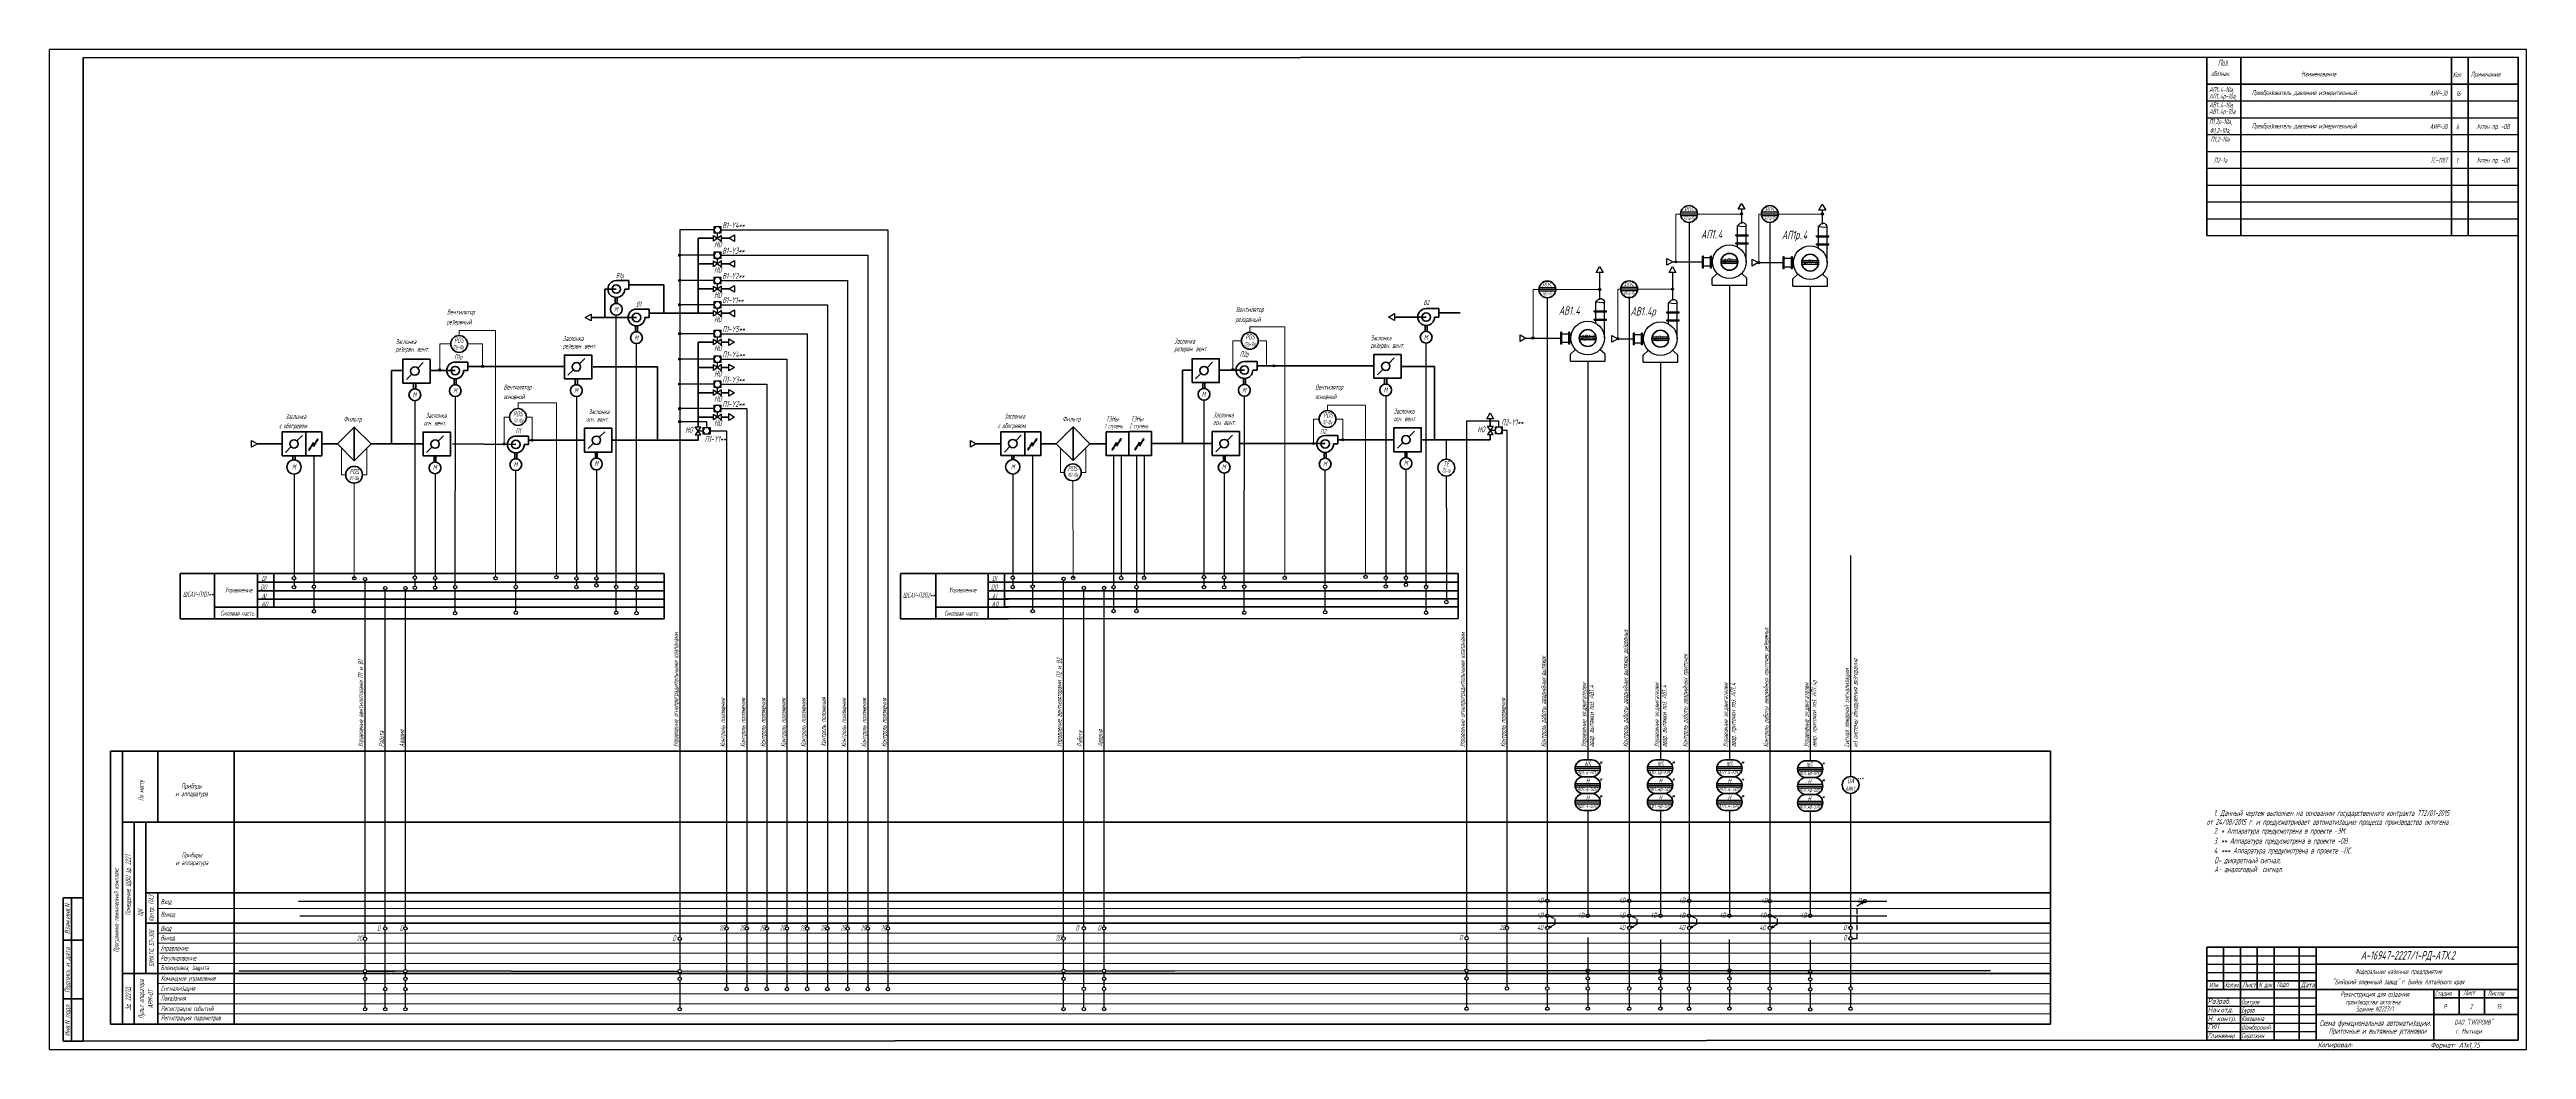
# Model space of a CAD drawing. Header units: millimetres. Extents: x -338 to 6826, y -8218 to 3153.
# Drawn here: x 2037 to 3509, y 1072 to 1666 of the extents above; entities that cross this region are included whole.
import ezdxf
from ezdxf.enums import TextEntityAlignment as Align

# ---------------------------------------------------------------- set-up
doc = ezdxf.new("R2010")
doc.units = ezdxf.units.MM
doc.linetypes.add('gost5', pattern=[7, 5, -2, 0])
doc.linetypes.add('невидимая2', pattern=[4.7625, 3.175, -1.5875])
doc.layers.get('Defpoints').update_dxf_attribs({"color": 251})
for name, color, linetype in [('osnovnoy shtamp', 7, 'Continuous'), ('Слой М50', 3, 'Continuous'), ('ТЕКСТ', 2, 'Continuous')]:
    doc.layers.add(name, color=color, linetype=linetype)
for name, color, linetype, lineweight in [('Аппараты', 137, 'Continuous', 40), ('Арматура', 1, 'Continuous', 25), ('Выноска', 137, 'Continuous', 20), ('Датчики', 31, 'Continuous', 50), ('Невидимая', 7, 'gost5', 25), ('Обводка', 6, 'Continuous', 25), ('Рамка тонкая', 5, 'Continuous', 25), ('Связи', 95, 'Continuous', 25), ('Текст_КИП', 2, 'Continuous', 25), ('Толст.рамка', 7, 'Continuous', 60), ('Трубопроводы', 7, 'Continuous', 60), ('Щиты_пульты', 5, 'Continuous', 40)]:
    doc.layers.add(name, color=color, linetype=linetype, lineweight=lineweight)
doc.styles.add('Simplex', font='simplex.shx', dxfattribs={"width": 0.7, "oblique": 15})

# ---------------------------------------------------------------- blocks, each defined once
blk = doc.blocks.new('A$C428F2FC1')
at = {"layer": 'Defpoints', "ltscale": 0.2}
for p, q in [((-5, -4), (5, -4)), ((-5, -5), (5, -5)), ((-5, -6), (5, -6))]:
    blk.add_line(p, q, dxfattribs=at)
at = {"layer": 'Датчики', "color": 4}
blk.add_circle((0, -5), 5, dxfattribs=at)
blk = doc.blocks.new('газ')
blk.add_lwpolyline([(-2, -3.5), (2, -3.5), (0, 0)], close=True)
blk = doc.blocks.new('A$C47DB4C6F')
at = {"layer": 'Defpoints', "ltscale": 0.2}
for p, q in [((-7.5, -4), (7.4, -4)), ((-7.5, -5), (7.5, -5)), ((-7.5, -6), (7.4, -6))]:
    blk.add_line(p, q, dxfattribs=at)
at = {"layer": 'Датчики', "color": 4}
for p, q in [((-2.5, 0), (2.5, 0)), ((-2.5, -10), (2.5, -10))]:
    blk.add_line(p, q, dxfattribs=at)
for centre, start, end in [((-2.5, -5), 90, 270), ((2.5, -5), 270, 90)]:
    blk.add_arc(centre, 5, start, end, dxfattribs=at)
blk = doc.blocks.new('A$C5B824081')
at = {"layer": 'Арматура'}
for p, q in [((4.8, -1.7), (0, 1.7)), ((0, -1.7), (4.8, 1.7)), ((0, 1.7), (0, -1.7)), ((2.4, 0), (2.4, -3)), ((4.8, 1.7), (4.8, -1.7))]:
    blk.add_line(p, q, dxfattribs=at)
blk.add_circle((2.4, -5), 2, dxfattribs=at)

msp = doc.modelspace()

# ---------------------------------------------------------------- hatches: boundary and pattern name
h = msp.add_hatch(color=256)
edge = h.paths.add_edge_path()
edge.add_arc((3042.3, 1568.6), 0.635, 0, 360)
h = msp.add_hatch(color=256)
edge = h.paths.add_edge_path()
edge.add_arc((3090.3, 1568.6), 0.635, 0, 360)
h = msp.add_hatch(color=256)
edge = h.paths.add_edge_path()
edge.add_arc((2411.4, 1544.1), 0.635, 0, 360)
h = msp.add_hatch(color=256)
edge = h.paths.add_edge_path()
edge.add_arc((3003.3, 1540.2), 0.635, 0, 360)
h = msp.add_hatch(color=256)
edge = h.paths.add_edge_path()
edge.add_arc((3052.5, 1539.7), 0.635, 0, 360)
h = msp.add_hatch(color=256)
edge = h.paths.add_edge_path()
edge.add_arc((2411.4, 1529.1), 0.635, 0, 360)
h = msp.add_hatch(color=256)
edge = h.paths.add_edge_path()
edge.add_arc((2958, 1523.8), 0.635, 0, 360)
h = msp.add_hatch(color=256)
edge = h.paths.add_edge_path()
edge.add_arc((3001.3, 1523.9), 0.635, 0, 360)
h = msp.add_hatch(color=256)
edge = h.paths.add_edge_path()
edge.add_arc((2411.4, 1514.7), 0.635, 0, 360)
h = msp.add_hatch(color=256)
edge = h.paths.add_edge_path()
edge.add_arc((2411.4, 1497.5), 0.635, 0, 360)
h = msp.add_hatch(color=256)
edge = h.paths.add_edge_path()
edge.add_arc((2918.4, 1494.9), 0.635, 0, 360)
h = msp.add_hatch(color=256)
edge = h.paths.add_edge_path()
edge.add_arc((2968.8, 1494.5), 0.635, 0, 360)
h = msp.add_hatch(color=256)
edge = h.paths.add_edge_path()
edge.add_arc((2268.8, 1475.9), 0.635, 0, 360)
h = msp.add_hatch(color=256)
edge = h.paths.add_edge_path()
edge.add_arc((2294.3, 1478.1), 0.635, 0, 360)
h = msp.add_hatch(color=256)
edge = h.paths.add_edge_path()
edge.add_arc((2411.4, 1482.4), 0.635, 0, 360)
h = msp.add_hatch(color=256)
edge = h.paths.add_edge_path()
edge.add_arc((2740.1, 1476.2), 0.635, 0, 360)
h = msp.add_hatch(color=256)
edge = h.paths.add_edge_path()
edge.add_arc((2764.4, 1478.4), 0.635, 0, 360)
h = msp.add_hatch(color=256)
edge = h.paths.add_edge_path()
edge.add_arc((2411.4, 1467.5), 0.635, 0, 360)
h = msp.add_hatch(color=256)
edge = h.paths.add_edge_path()
edge.add_arc((2411.4, 1453), 0.635, 0, 360)
h = msp.add_hatch(color=256)
edge = h.paths.add_edge_path()
edge.add_arc((2411.4, 1445.2), 0.635, 0, 360)
h = msp.add_hatch(color=256)
edge = h.paths.add_edge_path()
edge.add_arc((2307.1, 1432), 0.635, 0, 360)
h = msp.add_hatch(color=256)
edge = h.paths.add_edge_path()
edge.add_arc((2323.7, 1434.2), 0.635, 0, 360)
h = msp.add_hatch(color=256)
edge = h.paths.add_edge_path()
edge.add_arc((2788, 1432.3), 0.635, 0, 360)
h = msp.add_hatch(color=256)
edge = h.paths.add_edge_path()
edge.add_arc((2805.3, 1434.5), 0.635, 0, 360)

# ---------------------------------------------------------------- linework, layer by layer
for p, q in [((3040, 1556.2), (3040, 1561.5)), ((3045.1, 1556.2), (3045.1, 1561.4)), ((3088, 1555.7), (3088, 1561)), ((3093.1, 1555.7), (3093.1, 1560.9)), ((3038.9, 1556.2), (3046.2, 1556.2)), ((3038.9, 1555.6), (3038.9, 1556.2)), ((3038.9, 1555.6), (3046.2, 1555.6)), ((3038.9, 1551.4), (3046.2, 1551.4)), ((3038.9, 1550.8), (3038.9, 1551.4)), ((3038.9, 1550.8), (3046.2, 1550.8)), ((3040, 1551.4), (3040, 1555.6)), ((3040, 1548.9), (3040, 1550.8)), ((3045.1, 1551.4), (3045.1, 1555.6)), ((3045.1, 1540.2), (3045.1, 1550.8)), ((3046.2, 1555.6), (3046.2, 1556.2)), ((3046.2, 1550.8), (3046.2, 1551.4)), ((3086.9, 1555.7), (3094.2, 1555.7)), ((3086.9, 1555.1), (3086.9, 1555.7)), ((3086.9, 1555.1), (3094.2, 1555.1)), ((3086.9, 1550.9), (3094.2, 1550.9)), ((3086.9, 1550.3), (3086.9, 1550.9)), ((3086.9, 1550.3), (3094.2, 1550.3)), ((3088, 1550.9), (3088, 1555.1)), ((3088, 1548.4), (3088, 1550.3)), ((3093.1, 1550.9), (3093.1, 1555.1)), ((3093.1, 1539.7), (3093.1, 1550.3)), ((3094.2, 1555.1), (3094.2, 1555.7)), ((3094.2, 1550.3), (3094.2, 1550.9)), ((3019.1, 1536.5), (3019.1, 1543.6)), ((3019.7, 1543.6), (3019.1, 1543.6)), ((3019.7, 1536.5), (3019.1, 1536.5)), ((3019.7, 1536.5), (3019.7, 1543.6)), ((3023.9, 1542.6), (3019.7, 1542.6)), ((3023.9, 1537.6), (3019.7, 1537.6)), ((3023.9, 1536.5), (3023.9, 1543.6)), ((3024.5, 1543.6), (3023.9, 1543.6)), ((3024.5, 1536.5), (3023.9, 1536.5)), ((3024.5, 1536.5), (3024.5, 1543.6)), ((3025.4, 1542.6), (3024.5, 1542.6)), ((3025.4, 1537.6), (3024.5, 1537.6)), ((3024.8, 1530.5), (3027.8, 1533.3)), ((3045.4, 1530.5), (3042.4, 1533.3)), ((3067.1, 1536), (3067.1, 1543.1)), ((3067.7, 1543.1), (3067.1, 1543.1)), ((3067.7, 1536), (3067.1, 1536)), ((3067.7, 1536), (3067.7, 1543.1)), ((3071.9, 1542.1), (3067.7, 1542.1)), ((3071.9, 1537.1), (3067.7, 1537.1)), ((3071.9, 1536), (3071.9, 1543.1)), ((3072.5, 1543.1), (3071.9, 1543.1)), ((3072.5, 1536), (3071.9, 1536)), ((3072.5, 1536), (3072.5, 1543.1)), ((3073.4, 1542.1), (3072.5, 1542.1)), ((3073.4, 1537.1), (3072.5, 1537.1)), ((3072.8, 1530), (3075.8, 1532.8)), ((3093.4, 1530), (3090.4, 1532.8)), ((2955.8, 1511), (2955.8, 1516.3)), ((2960.9, 1511), (2960.9, 1516.2)), ((3024.8, 1526.3), (3024.8, 1530.5)), ((3024.8, 1526.3), (3045.4, 1526.3)), ((3045.4, 1526.3), (3045.4, 1530.5)), ((3072.8, 1525.8), (3072.8, 1530)), ((3072.8, 1525.8), (3093.4, 1525.8)), ((3093.4, 1525.8), (3093.4, 1530)), ((2954.7, 1511), (2962, 1511)), ((2954.7, 1510.4), (2954.7, 1511)), ((2954.7, 1510.4), (2962, 1510.4)), ((2954.7, 1506.2), (2962, 1506.2)), ((2954.7, 1505.6), (2954.7, 1506.2)), ((2954.7, 1505.6), (2962, 1505.6)), ((2955.8, 1506.2), (2955.8, 1510.4)), ((2955.8, 1503.7), (2955.8, 1505.6)), ((2960.9, 1506.2), (2960.9, 1510.4)), ((2960.9, 1494.9), (2960.9, 1505.6)), ((2962, 1510.4), (2962, 1511)), ((2962, 1505.6), (2962, 1506.2)), ((2997.9, 1510.5), (3005.2, 1510.5)), ((2997.9, 1509.9), (2997.9, 1510.5)), ((2997.9, 1509.9), (3005.2, 1509.9)), ((2997.9, 1505.7), (3005.2, 1505.7)), ((2997.9, 1505.1), (2997.9, 1505.7)), ((2997.9, 1505.1), (3005.2, 1505.1)), ((2999, 1510.5), (2999, 1515.8)), ((2999, 1505.7), (2999, 1509.9)), ((2999, 1503.2), (2999, 1505.1)), ((3004.1, 1510.5), (3004.1, 1515.7)), ((3004.1, 1505.7), (3004.1, 1509.9)), ((3004.1, 1494.5), (3004.1, 1505.1)), ((3005.2, 1509.9), (3005.2, 1510.5)), ((3005.2, 1505.1), (3005.2, 1505.7)), ((2934.9, 1491.3), (2934.9, 1498.4)), ((2935.5, 1498.4), (2934.9, 1498.4)), ((2935.5, 1491.3), (2934.9, 1491.3)), ((2935.5, 1491.3), (2935.5, 1498.4)), ((2939.7, 1497.3), (2935.5, 1497.3)), ((2939.7, 1492.3), (2935.5, 1492.3)), ((2939.7, 1491.3), (2939.7, 1498.4)), ((2940.3, 1498.4), (2939.7, 1498.4)), ((2940.3, 1491.3), (2939.7, 1491.3)), ((2940.3, 1491.3), (2940.3, 1498.4)), ((2941.2, 1497.3), (2940.3, 1497.3)), ((2941.2, 1492.3), (2940.3, 1492.3)), ((2940.6, 1485.3), (2943.6, 1488.1)), ((2961.2, 1485.3), (2958.2, 1488.1)), ((2978.1, 1490.8), (2978.1, 1497.9)), ((2978.7, 1497.9), (2978.1, 1497.9)), ((2978.7, 1490.8), (2978.1, 1490.8)), ((2978.7, 1490.8), (2978.7, 1497.9)), ((2982.9, 1496.8), (2978.7, 1496.8)), ((2982.9, 1491.8), (2978.7, 1491.8)), ((2982.9, 1490.8), (2982.9, 1497.9)), ((2983.5, 1497.9), (2982.9, 1497.9)), ((2983.5, 1490.8), (2982.9, 1490.8)), ((2983.5, 1490.8), (2983.5, 1497.9)), ((2984.4, 1496.8), (2983.5, 1496.8)), ((2984.4, 1491.8), (2983.5, 1491.8)), ((2983.8, 1484.8), (2986.8, 1487.6)), ((3004.4, 1484.8), (3001.4, 1487.6)), ((2940.6, 1481.1), (2940.6, 1485.3)), ((2940.6, 1481.1), (2961.2, 1481.1)), ((2961.2, 1481.1), (2961.2, 1485.3)), ((2983.8, 1480.6), (2983.8, 1484.8)), ((2983.8, 1480.6), (3004.4, 1480.6)), ((3004.4, 1480.6), (3004.4, 1484.8)), ((2427.4, 1441.8), (2427.4, 1445.2)), ((2223.4, 1118.8), (2149.5, 1118.8)), ((2225.4, 1118.8), (2242, 1118.8)), ((2247.4, 1118.8), (2225.4, 1118.8)), ((2311.3, 1118.8), (2249.4, 1118.8)), ((2311.3, 1118.8), (2410.4, 1118.8)), ((2412.4, 1118.9), (2638.5, 1119)), ((2640.5, 1119), (2662.5, 1119)), ((2664.5, 1119), (2705.6, 1119)), ((2673.9, 1119), (2877.9, 1119.1)), ((2879.9, 1119.1), (2949.9, 1119.1)), ((2936.3, 1119.1), (2946.2, 1119.1)), ((2949.3, 1119.1), (2976, 1119.1)), ((2951.9, 1119.1), (3038.2, 1119.1)), ((2966, 1119.1), (2976, 1119.1)), ((2976, 1119.1), (2978.8, 1119.1)), ((2976, 1119.1), (3024.2, 1119.1)), ((3026.9, 1119.1), (3156.6, 1119.1)), ((3154.6, 1119.1), (3172.6, 1119.1)), ((3172.6, 1119.1), (3190.3, 1119.1))]:
    msp.add_line(p, q)
at = {"color": 4}
for p, q in [((3042.3, 1571.4), (3042.3, 1563)), ((3090.3, 1570.9), (3090.3, 1562.5)), ((2958, 1534), (2958, 1517.7)), ((3001.3, 1534), (3001.3, 1517.2)), ((3001.5, 1540.2), (3019.1, 1540.2)), ((3052.2, 1539.7), (3067.1, 1539.7)), ((2914.2, 1494.9), (2934.9, 1494.9)), ((2968.8, 1494.5), (2978.1, 1494.5))]:
    msp.add_line(p, q, dxfattribs=at)
at = {"color": 7, "lineweight": 40}
for p, q in [((2045, 1162.3), (2045, 1077.3)), ((2057, 1162.3), (2045, 1162.3)), ((2050, 1162.3), (2050, 1077.3)), ((2045, 1137.3), (2057, 1137.3)), ((2045, 1102.3), (2057, 1102.3)), ((2045, 1077.3), (2057, 1077.3))]:
    msp.add_line(p, q, dxfattribs=at)
at = {"linetype": 'невидимая2'}
for p, q in [((2927.9, 1151.7), (2931.5, 1149.8)), ((2931.5, 1146.8), (2931.5, 1149.8)), ((2976.6, 1151.7), (2980.2, 1149.8)), ((2980.2, 1146.8), (2980.2, 1149.8)), ((3012.1, 1151.7), (3015.7, 1149.8)), ((3015.7, 1146.8), (3015.7, 1149.8)), ((3060.1, 1151.7), (3063.7, 1149.8)), ((3063.7, 1146.8), (3063.7, 1149.8)), ((3111.1, 1157.6), (3114.7, 1159.9)), ((3111.1, 1138.3), (3111.1, 1157.6)), ((2931.5, 1146.8), (2927.9, 1144.5)), ((2980.2, 1146.8), (2976.6, 1144.5)), ((3015.7, 1146.8), (3012.1, 1144.5)), ((3063.7, 1146.8), (3060.1, 1144.5)), ((3108.1, 1138.3), (3111.1, 1138.3))]:
    msp.add_line(p, q, dxfattribs=at)
at = {"lineweight": 60}
for p in [(3503.7, 1132.8), (3503.7, 1132.7)]:
    msp.add_line(p, (3503.7, 1077.8), dxfattribs=at)
for points in [[(2431.8, 1561.2), (2435.8, 1561.2), (2435.8, 1557.2), (2431.8, 1557.2)], [(2431.8, 1546.1), (2435.8, 1546.1), (2435.8, 1542.1), (2431.8, 1542.1)], [(2431.8, 1531.1), (2435.8, 1531.1), (2435.8, 1527.1), (2431.8, 1527.1)], [(2431.8, 1516.7), (2435.8, 1516.7), (2435.8, 1512.7), (2431.8, 1512.7)], [(2431.8, 1499.5), (2435.8, 1499.5), (2435.8, 1495.5), (2431.8, 1495.5)], [(2431.8, 1484.4), (2435.8, 1484.4), (2435.8, 1480.4), (2431.8, 1480.4)], [(2431.8, 1469.5), (2435.8, 1469.5), (2435.8, 1465.5), (2431.8, 1465.5)], [(2431.8, 1455), (2435.8, 1455), (2435.8, 1451), (2431.8, 1451)], [(2429.4, 1437.8), (2425.4, 1437.8), (2425.4, 1441.8), (2429.4, 1441.8)], [(2900.1, 1438.1), (2896.1, 1438.1), (2896.1, 1442.1), (2900.1, 1442.1)]]:
    msp.add_lwpolyline(points, close=True)
for centre, radius in [((3042.3, 1568.6), 0.635), ((3090.3, 1568.6), 0.635), ((3035.1, 1540.2), 10), ((3083.1, 1539.7), 10), ((2411.4, 1544.1), 0.635), ((3003.3, 1540.2), 0.635), ((3052.5, 1539.7), 0.635), ((2411.4, 1529.1), 0.635), ((2958, 1523.8), 0.635), ((3001.3, 1523.9), 0.635), ((2411.4, 1514.7), 0.635), ((2950.9, 1494.9), 10), ((2994.1, 1494.5), 10), ((2280.3, 1491.4), 5), ((2411.4, 1497.5), 0.635), ((2750.1, 1493.3), 5), ((2918.4, 1494.9), 0.635), ((2968.8, 1494.5), 0.635), ((2268.8, 1475.9), 0.635), ((2294.3, 1478.1), 0.635), ((2411.4, 1482.4), 0.635), ((2740.1, 1476.2), 0.635), ((2764.4, 1478.4), 0.635), ((2411.4, 1467.5), 0.635), ((2411.4, 1453), 0.635), ((2411.4, 1445.2), 0.635), ((2307.1, 1432), 0.635), ((2323.7, 1434.2), 0.635), ((2788, 1432.3), 0.635), ((2805.3, 1434.5), 0.635), ((2818.9, 1353), 1), ((2182.2, 1352.3), 1), ((2182.2, 1346.9), 1), ((2194, 1347.2), 1), ((2218, 1352.2), 1), ((2224.4, 1351.7), 1), ((2236.4, 1346.4), 1), ((2248.4, 1346.4), 1), ((2254, 1352.6), 1), ((2254, 1346.6), 1), ((2266, 1352.3), 1), ((2266, 1346.6), 1), ((2278, 1347), 1), ((2302, 1352.2), 1), ((2314, 1347), 1), ((2338.1, 1352.8), 1), ((2350, 1352.1), 1), ((2350, 1347), 1), ((2361.9, 1352.1), 1), ((2361.9, 1348), 1), ((2373.7, 1347.1), 1), ((2385.7, 1346.8), 1), ((2609.3, 1352.5), 1), ((2609.3, 1347), 1), ((2621.1, 1347.3), 1), ((2639.5, 1351.9), 1), ((2645.1, 1352.4), 1), ((2651.5, 1346.5), 1), ((2663.5, 1346.5), 1), ((2669.2, 1347), 1), ((2673.7, 1352.3), 1), ((2682.8, 1347), 1), ((2687.3, 1352.4), 1), ((2722.9, 1352.9), 1), ((2722.9, 1346.9), 1), ((2734.9, 1352.7), 1), ((2734.9, 1346.9), 1), ((2746.8, 1347.3), 1), ((2770.9, 1352.4), 1), ((2794.9, 1347.2), 1), ((2830.9, 1352.4), 1), ((2830.9, 1347.3), 1), ((2842.9, 1352.4), 1), ((2842.9, 1348.3), 1), ((2854.9, 1347.1), 1), ((2194, 1332.5), 1), ((2277.9, 1331.4), 1), ((2314, 1331.7), 1), ((2373.7, 1331.7), 1), ((2385.7, 1331.4), 1), ((2621.1, 1332.7), 1), ((2669.2, 1332.7), 1), ((2682.8, 1332.7), 1), ((2746.8, 1331.7), 1), ((2794.9, 1332), 1), ((2854.9, 1331.7), 1), ((2866.9, 1338), 1), ((2926.9, 1160.5), 1), ((2926.9, 1151.7), 1), ((2950.9, 1151.7), 1), ((2975.6, 1160.5), 1), ((2975.6, 1151.7), 1), ((2994.1, 1151.7), 1), ((3011.1, 1160.5), 1), ((3011.1, 1151.7), 1), ((3035.1, 1151.7), 1), ((3059.1, 1160.4), 1), ((3059.1, 1151.7), 1), ((3083.1, 1151.7), 1), ((3115.6, 1160.4), 1), ((2224.4, 1138), 1), ((2236.4, 1144.2), 1), ((2248.4, 1144.2), 1), ((2411.4, 1138.1), 1), ((2439.2, 1144.2), 1), ((2451.2, 1144.2), 1), ((2463.1, 1144.2), 1), ((2475.1, 1144.2), 1), ((2487.1, 1144.2), 1), ((2499.1, 1144.2), 1), ((2511.1, 1144.2), 1), ((2523.1, 1144.2), 1), ((2535.1, 1144.2), 1), ((2639.5, 1138.2), 1), ((2651.5, 1144.3), 1), ((2663.5, 1144.3), 1), ((2878.9, 1138.4), 1), ((2902.9, 1144.5), 1), ((2926.9, 1144.5), 1), ((2975.6, 1144.5), 1), ((3011.1, 1144.5), 1), ((3059.1, 1144.5), 1), ((3107.1, 1144.5), 1), ((3107.1, 1138.3), 1), ((2224.4, 1118.8), 1), ((2248.4, 1118.8), 1), ((2411.4, 1118.8), 1), ((2639.5, 1119), 1), ((2663.5, 1119), 1), ((2878.9, 1119.1), 1), ((2224.4, 1114.2), 1), ((2236.4, 1108.2), 1), ((2248.4, 1114.2), 1), ((2248.4, 1108.2), 1), ((2411.4, 1114.2), 1), ((2439.2, 1108.2), 1), ((2451.2, 1108.2), 1), ((2463.1, 1108.2), 1), ((2475.1, 1108.2), 1), ((2487.1, 1108.2), 1), ((2499.1, 1108.2), 1), ((2511.1, 1108.2), 1), ((2523.1, 1108.2), 1), ((2535.1, 1108.2), 1), ((2639.5, 1114.3), 1), ((2651.5, 1108.3), 1), ((2663.5, 1114.3), 1), ((2663.5, 1108.3), 1), ((2878.9, 1114.5), 1), ((2902.9, 1108.5), 1), ((2926.9, 1108.5), 1), ((2975.6, 1108.5), 1), ((3011.1, 1108.5), 1), ((3059.1, 1108.5), 1), ((3107.1, 1108.5), 1), ((2224.4, 1096.2), 1), ((2236.4, 1096.2), 1), ((2248.4, 1096.2), 1), ((2411.4, 1096.2), 1), ((2639.5, 1096.3), 1), ((2651.5, 1096.3), 1), ((2663.5, 1096.3), 1), ((2878.9, 1096.5), 1), ((2926.9, 1096.5), 1), ((2975.6, 1096.5), 1), ((3011.1, 1096.5), 1), ((3059.1, 1096.5), 1), ((3107.1, 1096.5), 1)]:
    msp.add_circle(centre, radius)
for points in [[(3040, 1561.5), (3045.1, 1561.7), (3043.2, 1563.6), (3040, 1561.5)], [(3088, 1561), (3093.1, 1561.3), (3091.2, 1563.2), (3088, 1561)], [(2955.8, 1516.3), (2960.9, 1516.5), (2959, 1518.4), (2955.8, 1516.3)], [(2999, 1515.8), (3004.1, 1516), (3002.2, 1517.9), (2999, 1515.8)]]:
    msp.add_spline(points, degree=3)
at = {"layer": 'Defpoints', "ltscale": 0.2}
for p, q in [((2931.9, 1524.8), (2921.9, 1524.8)), ((2931.9, 1523.8), (2921.9, 1523.8)), ((2931.9, 1522.8), (2921.9, 1522.8)), ((2980.5, 1524.9), (2970.5, 1524.9)), ((2980.5, 1523.9), (2970.5, 1523.9)), ((2980.5, 1522.9), (2970.5, 1522.9))]:
    msp.add_line(p, q, dxfattribs=at)
at = {"layer": 'Defpoints', "color": 251}
for p, q in [((2184.8, 1160.4), (3128.6, 1160.4)), ((2185.6, 1151.7), (3128.6, 1151.7))]:
    msp.add_line(p, q, dxfattribs=at)
at = {"layer": 'Defpoints'}
for p, q in [((2950.9, 1138.8), (2950.9, 1120.1)), ((2994.1, 1137.6), (2994.1, 1120.1)), ((3035, 1137.7), (3035, 1120.1)), ((3083.1, 1137.2), (3083.1, 1119.7)), ((3028.4, 1119.1), (3034.1, 1119.1)), ((2950.9, 1118.1), (2950.9, 1115.5)), ((2950.9, 1113.5), (2950.9, 1109.5)), ((2950.9, 1107.5), (2950.9, 1097.6)), ((2994.1, 1118.1), (2994.1, 1115.5)), ((2994.1, 1113.5), (2994.1, 1109.5)), ((2994.1, 1107.5), (2994.1, 1097.6)), ((3035.1, 1118.1), (3035.1, 1115.5)), ((3035.1, 1113.5), (3035.1, 1109.5)), ((3035.1, 1107.5), (3035.1, 1097.6)), ((3083.1, 1117.7), (3083.1, 1115)), ((3083.1, 1113), (3083.1, 1109)), ((3083.1, 1107), (3083.1, 1097.1))]:
    msp.add_line(p, q, dxfattribs=at)
for centre in [(2950.9, 1119.1), (2994.1, 1119.1), (3035.1, 1119.1), (3083.1, 1118.7), (2950.9, 1114.5), (2950.9, 1108.5), (2994.1, 1114.5), (2994.1, 1108.5), (3035.1, 1114.5), (3035.1, 1108.5), (3083.1, 1114), (3083.1, 1108), (2950.9, 1096.6), (2994.1, 1096.6), (3035.1, 1096.6), (3083.1, 1096.1)]:
    msp.add_circle(centre, 1, dxfattribs=at)
at = {"layer": 'Аппараты'}
for p, q in [((2373.1, 1515.5), (2373.1, 1519.1)), ((2381.2, 1529), (2373.7, 1529)), ((2374.3, 1515.5), (2374.3, 1519.1)), ((2381.2, 1524), (2378.7, 1524)), ((2381.2, 1529), (2381.2, 1524)), ((2385.1, 1498.5), (2385.1, 1502.2)), ((2393.2, 1512.1), (2385.7, 1512.1)), ((2386.3, 1498.6), (2386.3, 1502.2)), ((2393.2, 1507.1), (2390.7, 1507.1)), ((2393.2, 1512.1), (2393.2, 1507.1)), ((2854.3, 1498.8), (2854.3, 1502.5)), ((2862.4, 1512.4), (2854.9, 1512.4)), ((2855.5, 1498.8), (2855.5, 1502.5)), ((2862.4, 1507.4), (2859.9, 1507.4)), ((2862.4, 1512.4), (2862.4, 1507.4)), ((2249, 1470.3), (2252.2, 1473.5)), ((2255.8, 1477), (2259, 1480.3)), ((2285.5, 1480.6), (2278, 1480.6)), ((2285.5, 1475.6), (2283, 1475.6)), ((2285.5, 1480.6), (2285.5, 1475.6)), ((2345, 1472.8), (2348.2, 1476)), ((2351.8, 1479.5), (2355, 1482.8)), ((2717.9, 1470.6), (2721.1, 1473.8)), ((2724.7, 1477.3), (2727.9, 1480.6)), ((2754.4, 1480.9), (2746.9, 1480.9)), ((2754.4, 1475.9), (2751.9, 1475.9)), ((2754.4, 1480.9), (2754.4, 1475.9)), ((2825.9, 1473.1), (2829.1, 1476.3)), ((2832.7, 1479.8), (2835.9, 1483.1)), ((2253.3, 1464.6), (2253.3, 1468.2)), ((2254.6, 1464.6), (2254.6, 1468.2)), ((2277.4, 1467), (2277.4, 1470.6)), ((2278.6, 1467), (2278.6, 1470.6)), ((2349.3, 1467.1), (2349.3, 1470.7)), ((2350.6, 1467.1), (2350.6, 1470.7)), ((2722.2, 1464.9), (2722.2, 1468.5)), ((2723.5, 1464.9), (2723.5, 1468.5)), ((2746.3, 1467.3), (2746.3, 1470.9)), ((2747.5, 1467.3), (2747.5, 1470.9)), ((2830.2, 1467.4), (2830.2, 1471)), ((2831.5, 1467.4), (2831.5, 1471)), ((2177.2, 1427), (2180.4, 1430.2)), ((2183.9, 1433.8), (2187.2, 1437)), ((2189.2, 1424.9), (2189.2, 1439.1)), ((2191.1, 1428.2), (2193.8, 1432.8)), ((2191.1, 1428.2), (2191.5, 1429.7)), ((2191.1, 1428.2), (2192.2, 1429.3)), ((2193.8, 1430.5), (2196.4, 1435.1)), ((2193.8, 1432.8), (2193.8, 1430.5)), ((2196.4, 1435.1), (2195.3, 1434)), ((2196.4, 1435.1), (2196, 1433.6)), ((2218, 1442), (2218, 1422)), ((2261, 1426.9), (2264.2, 1430.2)), ((2267.8, 1433.7), (2271, 1436.9)), ((2321.5, 1436.7), (2314, 1436.7)), ((2321.5, 1431.7), (2319, 1431.7)), ((2321.5, 1436.7), (2321.5, 1431.7)), ((2356.9, 1429.2), (2360.1, 1432.4)), ((2363.6, 1436), (2366.9, 1439.2)), ((2604.3, 1427.2), (2607.5, 1430.4)), ((2611.1, 1433.9), (2614.3, 1437.2)), ((2616.4, 1425.1), (2616.4, 1439.2)), ((2618.3, 1428.4), (2620.9, 1432.9)), ((2618.3, 1428.4), (2618.7, 1429.9)), ((2618.3, 1428.4), (2619.4, 1429.5)), ((2620.9, 1430.7), (2623.5, 1435.2)), ((2620.9, 1432.9), (2620.9, 1430.7)), ((2623.5, 1435.2), (2622.4, 1434.1)), ((2623.5, 1435.2), (2623.1, 1433.7)), ((2645.1, 1442.1), (2645.1, 1422.1)), ((2664.7, 1425), (2664.7, 1439.2)), ((2678.2, 1439.2), (2664.7, 1439.2)), ((2668.4, 1428.4), (2671, 1432.9)), ((2668.4, 1428.4), (2668.8, 1429.9)), ((2668.4, 1428.4), (2669.5, 1429.5)), ((2671, 1430.7), (2673.7, 1435.2)), ((2671, 1432.9), (2671, 1430.7)), ((2673.7, 1435.2), (2672.6, 1434.1)), ((2673.7, 1435.2), (2673.3, 1433.7)), ((2691.8, 1439.3), (2678.2, 1439.3)), ((2678.2, 1425.1), (2678.2, 1439.2)), ((2678.2, 1425.1), (2678.2, 1439.2)), ((2681.9, 1428.4), (2684.6, 1433)), ((2681.9, 1428.4), (2682.4, 1429.9)), ((2681.9, 1428.4), (2683, 1429.5)), ((2684.6, 1430.7), (2687.2, 1435.3)), ((2684.6, 1433), (2684.6, 1430.7)), ((2687.2, 1435.3), (2686.1, 1434.2)), ((2687.2, 1435.3), (2686.8, 1433.8)), ((2691.8, 1425.1), (2691.8, 1439.3)), ((2691.8, 1425.1), (2691.8, 1439.3)), ((2729.9, 1427.3), (2733.1, 1430.5)), ((2736.7, 1434), (2739.9, 1437.3)), ((2802.4, 1437), (2794.9, 1437)), ((2802.4, 1432), (2799.9, 1432)), ((2802.4, 1437), (2802.4, 1432)), ((2837.9, 1429.5), (2841.1, 1432.7)), ((2844.7, 1436.3), (2847.9, 1439.5)), ((2181.6, 1422.5), (2181.6, 1424.9)), ((2182.8, 1422.5), (2182.8, 1424.9)), ((2265.5, 1421.3), (2265.5, 1424.9)), ((2266.5, 1421.3), (2266.5, 1424.9)), ((2313.4, 1423.1), (2313.4, 1426.8)), ((2314.6, 1423.1), (2314.6, 1426.7)), ((2361.4, 1423.6), (2361.4, 1427.1)), ((2362.4, 1423.6), (2362.4, 1427.1)), ((2608.7, 1422.7), (2608.7, 1425.1)), ((2609.9, 1422.7), (2609.9, 1425.1)), ((2664.7, 1425.1), (2678.2, 1425.1)), ((2678.2, 1425.1), (2691.8, 1425.1)), ((2734.4, 1421.6), (2734.4, 1425.2)), ((2735.4, 1421.6), (2735.4, 1425.2)), ((2794.3, 1423.4), (2794.3, 1427)), ((2795.5, 1423.4), (2795.5, 1427)), ((2842.4, 1423.9), (2842.4, 1427.4)), ((2843.4, 1423.9), (2843.4, 1427.4))]:
    msp.add_line(p, q, dxfattribs=at)
for points in [[(2246.9, 1468.2), (2263.1, 1468.2), (2263.1, 1482.3), (2246.9, 1482.3)], [(2342.9, 1470.7), (2359.1, 1470.7), (2359.1, 1484.8), (2342.9, 1484.8)], [(2715.8, 1468.5), (2732, 1468.5), (2732, 1482.6), (2715.8, 1482.6)], [(2823.8, 1471), (2840, 1471), (2840, 1485.1), (2823.8, 1485.1)], [(2218, 1422), (2228, 1432), (2218, 1442), (2208, 1432)], [(2258.9, 1424.9), (2275.1, 1424.9), (2275.1, 1439), (2258.9, 1439)], [(2354.8, 1427.1), (2371, 1427.1), (2371, 1441.3), (2354.8, 1441.3)], [(2645.1, 1422.1), (2655.1, 1432.1), (2645.1, 1442.1), (2635.1, 1432.1)], [(2727.8, 1425.2), (2744, 1425.2), (2744, 1439.3), (2727.8, 1439.3)], [(2835.8, 1427.4), (2852, 1427.4), (2852, 1441.6), (2835.8, 1441.6)]]:
    msp.add_lwpolyline(points, close=True, dxfattribs=at)
for points in [[(2189.2, 1424.9), (2198.7, 1424.9), (2198.7, 1439.1), (2175.1, 1439.1), (2175.1, 1424.9)], [(2616.4, 1425.1), (2625.9, 1425.1), (2625.9, 1439.2), (2602.2, 1439.2), (2602.2, 1425.1)], [(2175.1, 1424.9), (2189.2, 1424.9)], [(2602.2, 1425.1), (2616.4, 1425.1)]]:
    msp.add_lwpolyline(points, dxfattribs=at)
for centre in [(2373.7, 1524), (2385.7, 1507.1), (2854.9, 1507.4), (2254, 1475.3), (2278, 1475.6), (2350, 1477.8), (2722.9, 1475.6), (2746.9, 1475.9), (2830.9, 1478.1), (2182.2, 1432), (2266, 1431.9), (2314, 1431.7), (2361.9, 1434.2), (2609.3, 1432.2), (2734.9, 1432.2), (2794.9, 1432), (2842.9, 1434.5)]:
    msp.add_circle(centre, 2.5, dxfattribs=at)
for centre in [(2373.7, 1524), (2385.7, 1507.1), (2854.9, 1507.4), (2278, 1475.6), (2746.9, 1475.9), (2314, 1431.7), (2794.9, 1432)]:
    msp.add_arc(centre, 5, 90, 0, dxfattribs=at)
at = {"layer": 'Выноска', "ltscale": 2}
for p, q in [((3006.1, 1568.6), (3003.3, 1568.6)), ((3003.3, 1568.6), (3003.3, 1540.2)), ((3016.1, 1568.6), (3042.3, 1568.6)), ((3055.2, 1568.6), (3052.5, 1568.6)), ((3052.5, 1568.6), (3052.5, 1539.7)), ((3064.1, 1568.6), (3090.3, 1568.6)), ((2921.9, 1523.8), (2918.4, 1523.8)), ((2918.4, 1523.8), (2918.4, 1494.9)), ((2931.9, 1523.8), (2958, 1523.8)), ((2968.8, 1494.5), (2968.8, 1523.9)), ((2970.5, 1523.9), (2968.8, 1523.9)), ((2980.5, 1523.9), (3001.3, 1523.9)), ((2750.1, 1501.5), (2770.9, 1501.5)), ((2750.1, 1498.3), (2750.1, 1501.5)), ((2770.9, 1501.5), (2770.9, 1353.4)), ((2268.8, 1491.4), (2268.8, 1475.9)), ((2275.3, 1491.4), (2268.8, 1491.4)), ((2280.3, 1499.3), (2302, 1499.3)), ((2280.3, 1496.4), (2280.3, 1499.3)), ((2285.3, 1491.4), (2294.3, 1491.4)), ((2294.3, 1491.4), (2294.3, 1478.1)), ((2302, 1499.3), (2302, 1353.2)), ((2740.1, 1493.3), (2740.1, 1476.2)), ((2740.1, 1493.3), (2745.1, 1493.3)), ((2755.1, 1493.3), (2757.8, 1493.3)), ((2755.9, 1493.3), (2760.1, 1493.3)), ((2760.1, 1493.3), (2760.1, 1478.4)), ((2307.1, 1448), (2307.1, 1432)), ((2310.3, 1448), (2307.1, 1448)), ((2315.3, 1456.5), (2338.1, 1456.5)), ((2315.3, 1453), (2315.3, 1456.5)), ((2320.3, 1448), (2323.7, 1448)), ((2323.7, 1448), (2323.7, 1434.2)), ((2338.1, 1456.5), (2338.1, 1353.8)), ((2788, 1446.8), (2788, 1432.2)), ((2791.3, 1446.8), (2788, 1446.8)), ((2796.3, 1455.1), (2818.9, 1455.1)), ((2796.3, 1451.8), (2796.3, 1455.1)), ((2805.3, 1446.8), (2801.3, 1446.8)), ((2805.3, 1446.8), (2805.3, 1434.5)), ((2818.9, 1455.1), (2818.9, 1354)), ((2210.5, 1429.5), (2210.5, 1413.7)), ((2225.5, 1413.7), (2225.5, 1429.5)), ((2637.6, 1429.6), (2637.6, 1415.1)), ((2652.6, 1415.1), (2652.6, 1429.6)), ((2210.5, 1413.7), (2212.9, 1413.7)), ((2222.9, 1413.7), (2225.5, 1413.7)), ((2637.6, 1415.1), (2640, 1415.1)), ((2650, 1415.1), (2650.8, 1415.1)), ((2650.8, 1415.1), (2652.6, 1415.1)), ((2218, 1408.7), (2218, 1352.2)), ((2645, 1410.1), (2645.1, 1352.4))]:
    msp.add_line(p, q, dxfattribs=at)
at = {"layer": 'Выноска'}
for p, q in [((2101.2, 1156), (3225.9, 1156)), ((2101.2, 1141.4), (2151.9, 1141.4)), ((2101.2, 1135.4), (2151.9, 1135.4)), ((2151.9, 1141.4), (3225.9, 1141.4)), ((2151.9, 1135.4), (3225.9, 1135.4)), ((2101.9, 1123.4), (2151.9, 1123.4)), ((2102.2, 1129.4), (2151.9, 1129.4)), ((2151.9, 1129.4), (3225.9, 1129.4)), ((2151.9, 1123.4), (3225.9, 1123.4)), ((2101.2, 1111.4), (2151.9, 1111.4)), ((2101.2, 1105.4), (2151.9, 1105.4)), ((2151.9, 1111.4), (3225.9, 1111.4)), ((2151.9, 1105.4), (3225.9, 1105.4)), ((2101.2, 1099.4), (2151.9, 1099.4)), ((2101.2, 1093.4), (2151.9, 1093.4)), ((2151.9, 1099.4), (3225.9, 1099.4)), ((2151.9, 1093.4), (3225.9, 1093.4))]:
    msp.add_line(p, q, dxfattribs=at)
at = {"layer": 'Датчики', "color": 4}
for centre in [(2926.9, 1523.8), (2975.5, 1523.9), (2280.3, 1491.4), (2750.1, 1493.3), (2315.3, 1448), (2796.3, 1446.8), (2217.9, 1413.7), (2645, 1415.1), (2866.9, 1417.9), (3107.1, 1229.4)]:
    msp.add_circle(centre, 5, dxfattribs=at)
at = {"layer": 'Датчики'}
for centre, radius in [((2373.7, 1512), 3.5), ((2385.7, 1495.1), 3.5), ((2854.9, 1495.4), 3.5), ((2254, 1461.2), 3.5), ((2278, 1463.6), 3.5), ((2350, 1463.7), 3.5), ((2722.9, 1461.5), 3.5), ((2746.9, 1463.9), 3.5), ((2830.9, 1464), 3.5), ((2182.2, 1418.3), 4.27), ((2266, 1417.8), 3.5), ((2314, 1419.7), 3.5), ((2361.9, 1420.1), 3.5), ((2609.3, 1418.4), 4.27), ((2734.9, 1418.2), 3.5), ((2794.9, 1420), 3.5), ((2842.9, 1420.4), 3.5)]:
    msp.add_circle(centre, radius, dxfattribs=at)
at = {"layer": 'Невидимая', "ltscale": 0.5}
for q in [(3113.1, 1159.5), (3113.7, 1158.6)]:
    msp.add_line((3114.7, 1159.9), q, dxfattribs=at)
at = {"layer": 'Невидимая', "linetype": 'невидимая2', "ltscale": 0.5}
for p, q in [((2927.9, 1144.5), (2928.9, 1145.8)), ((2927.9, 1144.5), (2929.5, 1144.9)), ((2976.6, 1144.5), (2977.6, 1145.9)), ((2976.6, 1144.5), (2978.3, 1145)), ((3012.1, 1144.5), (3013.1, 1145.8)), ((3012.1, 1144.5), (3013.7, 1144.9)), ((3060.1, 1144.5), (3061.1, 1145.8)), ((3060.1, 1144.5), (3061.7, 1144.9))]:
    msp.add_line(p, q, dxfattribs=at)
at = {"layer": 'Обводка', "color": 155}
for p, q in [((3318.8, 1635.8), (3503.7, 1635.8)), ((3318.8, 1625.8), (3503.7, 1625.8)), ((3318.8, 1615.8), (3503.7, 1615.8)), ((3318.8, 1605.8), (3503.7, 1605.8)), ((3318.8, 1595.8), (3503.7, 1595.8)), ((3318.8, 1585.8), (3503.7, 1585.8)), ((3318.8, 1575.8), (3503.7, 1575.8)), ((3318.8, 1565.8), (3503.7, 1565.8)), ((3318.8, 1555.8), (3503.7, 1555.8)), ((3318.7, 1128), (3383.7, 1128)), ((3318.7, 1123), (3383.7, 1123)), ((3318.7, 1118), (3383.7, 1118)), ((3318.7, 1103), (3383.7, 1103)), ((3318.7, 1098), (3383.7, 1098)), ((3318.7, 1093), (3383.7, 1093)), ((3318.7, 1088), (3383.7, 1088)), ((3318.7, 1083), (3383.7, 1083))]:
    msp.add_line(p, q, dxfattribs=at)
at = {"layer": 'Рамка тонкая'}
for p, q in [((3508.7, 1666.3), (2036.9, 1666.3)), ((2036.9, 1072.3), (2036.9, 1666.3)), ((3508.7, 1072.3), (3508.7, 1666.3)), ((2036.9, 1072.3), (3508.7, 1072.3))]:
    msp.add_line(p, q, dxfattribs=at)
at = {"layer": 'Связи'}
for p, q in [((3011.1, 1563.6), (3011.1, 1161.5)), ((3059.1, 1563.6), (3059.1, 1161.4)), ((2411.4, 1559.2), (2411.4, 1139.1)), ((2431.8, 1559.2), (2411.4, 1559.2)), ((2435.8, 1559.2), (2535.1, 1559.2)), ((2535.1, 1559.2), (2535.1, 1145.2)), ((2431.8, 1544.1), (2411.4, 1544.1)), ((2435.8, 1544.1), (2523.1, 1544.1)), ((2523.1, 1544.1), (2523.1, 1145.2)), ((2431.8, 1529.1), (2411.4, 1529.1)), ((2435.8, 1529.1), (2511.1, 1529.1)), ((2511.1, 1529.1), (2511.1, 1145.2)), ((2926.9, 1518.8), (2926.9, 1161.5)), ((2975.5, 1518.9), (2975.6, 1161.5)), ((3035.1, 1526.3), (3035.1, 1311.7)), ((3083.1, 1525.8), (3083.1, 1311.2)), ((2373.7, 1348.1), (2373.7, 1508.5)), ((2431.8, 1514.7), (2411.4, 1514.7)), ((2435.8, 1514.7), (2499.1, 1514.7)), ((2499.1, 1514.7), (2499.1, 1145.2)), ((2385.7, 1347.8), (2385.7, 1491.6)), ((2431.8, 1497.5), (2411.4, 1497.5)), ((2435.8, 1497.5), (2487.1, 1497.5)), ((2487.1, 1497.5), (2487.1, 1145.2)), ((2854.9, 1348.1), (2854.9, 1491.9)), ((2431.8, 1482.4), (2411.4, 1482.4)), ((2435.8, 1482.4), (2475.1, 1482.4)), ((2475.1, 1482.4), (2475.1, 1145.2)), ((2950.9, 1481.1), (2950.9, 1311.7)), ((2994.1, 1480.6), (2994.1, 1244.3)), ((2254, 1457.7), (2254, 1353.6)), ((2278, 1348), (2278.1, 1460.1)), ((2350, 1460.2), (2350, 1353.1)), ((2431.8, 1467.5), (2411.4, 1467.5)), ((2435.8, 1467.5), (2463.1, 1467.5)), ((2463.1, 1467.5), (2463.1, 1145.2)), ((2722.9, 1458), (2722.9, 1353.9)), ((2746.8, 1348.3), (2746.9, 1460.4)), ((2830.9, 1460.5), (2830.9, 1353.4)), ((2431.8, 1453), (2411.4, 1453)), ((2427.4, 1445.2), (2411.4, 1445.2)), ((2435.8, 1453), (2451.2, 1453)), ((2451.2, 1453), (2451.2, 1145.2)), ((2878.9, 1445.5), (2878.9, 1139.4)), ((2898.1, 1445.5), (2878.9, 1445.5)), ((2898.1, 1442.1), (2898.1, 1445.5)), ((2429.4, 1439.8), (2439.2, 1439.8)), ((2439.2, 1439.8), (2439.2, 1145.2)), ((2866.9, 1422.9), (2866.9, 1434.5)), ((2900.1, 1440.1), (2902.9, 1440.1)), ((2902.9, 1440.1), (2902.9, 1145.5)), ((2182.2, 1414), (2182.2, 1353.3)), ((2194, 1424.9), (2194, 1348.2)), ((2266, 1414.3), (2266, 1353.3)), ((2314, 1348), (2314, 1416.2)), ((2361.9, 1416.6), (2361.9, 1353.1)), ((2609.3, 1414.2), (2609.3, 1353.5)), ((2621.1, 1425.1), (2621.1, 1348.3)), ((2669.2, 1425.1), (2669.2, 1348)), ((2673.7, 1425.1), (2673.7, 1353.3)), ((2682.8, 1425.1), (2682.8, 1348)), ((2687.3, 1425.1), (2687.3, 1353.4)), ((2734.9, 1414.7), (2734.9, 1353.7)), ((2794.9, 1348.2), (2794.9, 1416.5)), ((2842.9, 1416.9), (2842.9, 1353.4)), ((2866.9, 1394.1), (2866.9, 1412.9)), ((2866.9, 1394.1), (2866.9, 1338.9)), ((3107.1, 1365.7), (3107.1, 1234.4)), ((2182.2, 1351.3), (2182.2, 1347.9)), ((2194, 1346.2), (2194, 1333.5)), ((2224.4, 1139), (2224.4, 1350.7)), ((2236.4, 1145.2), (2236.4, 1345.4)), ((2248.4, 1145.2), (2248.4, 1345.4)), ((2254, 1351.6), (2254, 1347.6)), ((2266, 1351.3), (2266, 1347.6)), ((2277.9, 1332.4), (2278, 1346)), ((2314, 1332.4), (2314, 1346)), ((2350, 1351.1), (2350, 1348)), ((2361.9, 1351.1), (2361.9, 1349)), ((2373.7, 1332.7), (2373.7, 1346.1)), ((2385.7, 1332.4), (2385.7, 1345.8)), ((2609.3, 1351.5), (2609.3, 1348)), ((2621.1, 1346.3), (2621.1, 1333.7)), ((2639.5, 1139.2), (2639.5, 1350.9)), ((2651.5, 1145.3), (2651.5, 1345.5)), ((2663.5, 1145.3), (2663.5, 1345.5)), ((2669.2, 1346), (2669.2, 1333.7)), ((2682.8, 1346), (2682.8, 1333.7)), ((2722.9, 1351.9), (2722.9, 1347.9)), ((2734.9, 1351.7), (2734.9, 1347.9)), ((2746.8, 1332.7), (2746.8, 1346.3)), ((2794.9, 1332.7), (2794.9, 1346.2)), ((2830.9, 1351.4), (2830.9, 1348.3)), ((2842.9, 1351.4), (2842.9, 1349.3)), ((2854.9, 1332.7), (2854.9, 1346.1)), ((2950.9, 1311.7), (2950.9, 1244.3)), ((3035.1, 1311.7), (3035.1, 1244.3)), ((3083.1, 1311.2), (3083.1, 1243.8)), ((3107.1, 1224.4), (3107.1, 1145.5)), ((2950.9, 1214.3), (2950.9, 1152.7)), ((2994.1, 1214.3), (2994.1, 1152.7)), ((3035.1, 1214.3), (3035.1, 1161.4)), ((3083.1, 1213.8), (3083.1, 1161.4)), ((2926.9, 1159.5), (2926.9, 1152.7)), ((2926.9, 1150.7), (2926.9, 1145.5)), ((2975.6, 1159.5), (2975.6, 1152.7)), ((2975.6, 1150.7), (2975.7, 1145.6)), ((3011.1, 1159.5), (3011.1, 1152.7)), ((3011.1, 1150.7), (3011.1, 1145.5)), ((3035.1, 1162.6), (3035.1, 1152.7)), ((3059.1, 1159.4), (3059.1, 1152.7)), ((3059.1, 1150.7), (3059.1, 1145.5)), ((3083.1, 1161.4), (3083.1, 1152.7)), ((2224.4, 1119.8), (2224.4, 1137)), ((2236.4, 1109.2), (2236.4, 1143.2)), ((2248.4, 1119.8), (2248.4, 1143.2)), ((2411.4, 1137.1), (2411.4, 1119.8)), ((2439.2, 1143.2), (2439.2, 1109.2)), ((2451.2, 1143.2), (2451.2, 1109.2)), ((2463.1, 1143.2), (2463.1, 1109.2)), ((2475.1, 1143.2), (2475.1, 1109.2)), ((2487.1, 1143.2), (2487.1, 1109.2)), ((2499.1, 1143.2), (2499.1, 1109.2)), ((2511.1, 1143.2), (2511.1, 1109.2)), ((2523.1, 1143.2), (2523.1, 1109.2)), ((2535.1, 1143.2), (2535.1, 1109.2)), ((2639.5, 1120), (2639.5, 1137.2)), ((2651.5, 1109.3), (2651.5, 1143.3)), ((2663.5, 1120), (2663.5, 1143.3)), ((2878.9, 1137.4), (2878.9, 1120.1)), ((2902.9, 1143.5), (2902.9, 1109.5)), ((2926.9, 1143.5), (2926.9, 1109.5)), ((2975.6, 1143.5), (2975.6, 1109.5)), ((3011.1, 1143.5), (3011.1, 1109.5)), ((3059.1, 1143.5), (3059.1, 1109.5)), ((3107.1, 1143.5), (3107.1, 1139.3)), ((3107.1, 1137.3), (3107.1, 1109.5)), ((2224.4, 1115.2), (2224.4, 1117.8)), ((2224.4, 1097.2), (2224.4, 1113.2)), ((2236.4, 1097.2), (2236.4, 1107.2)), ((2248.4, 1115.2), (2248.4, 1117.8)), ((2248.4, 1109.2), (2248.4, 1113.2)), ((2248.4, 1097.2), (2248.4, 1107.2)), ((2411.4, 1117.8), (2411.4, 1115.2)), ((2411.4, 1113.2), (2411.4, 1097.2)), ((2639.5, 1115.3), (2639.5, 1118)), ((2639.5, 1097.3), (2639.5, 1113.3)), ((2651.5, 1097.3), (2651.5, 1107.3)), ((2663.5, 1115.3), (2663.5, 1118)), ((2663.5, 1109.3), (2663.5, 1113.3)), ((2663.5, 1097.3), (2663.5, 1107.3)), ((2878.9, 1118.1), (2878.9, 1115.5)), ((2878.9, 1113.5), (2878.9, 1097.5)), ((2926.9, 1107.5), (2926.9, 1097.5)), ((2975.6, 1107.5), (2975.6, 1097.5)), ((3011.1, 1107.5), (3011.1, 1097.5)), ((3059.1, 1107.5), (3059.1, 1097.5)), ((3107.1, 1107.5), (3107.1, 1097.5))]:
    msp.add_line(p, q, dxfattribs=at)
at = {"layer": 'Толст.рамка'}
for p, q in [((3503.7, 1661.7), (2056.9, 1661.3)), ((2056.9, 1077.3), (2056.9, 1661.3)), ((3318.8, 1661.7), (3318.8, 1555.8)), ((3338.9, 1661.7), (3338.9, 1555.8)), ((3464.1, 1661.7), (3464.1, 1555.8)), ((3474.1, 1661.7), (3474.1, 1555.8)), ((3503.7, 1661.7), (3503.7, 1077.8)), ((3318.8, 1645.8), (3503.7, 1645.8)), ((3503.7, 1077.8), (2056.9, 1077.3))]:
    msp.add_line(p, q, dxfattribs=at)
at = {"layer": 'Толст.рамка', "lineweight": 60}
for p, q in [((3318.7, 1133), (3503.7, 1133)), ((3318.7, 1078), (3318.7, 1133)), ((3328.7, 1108), (3328.7, 1133)), ((3338.7, 1078), (3338.7, 1133)), ((3348.7, 1108), (3348.7, 1133)), ((3358.7, 1078), (3358.7, 1133)), ((3373.7, 1078), (3373.7, 1133)), ((3383.7, 1078), (3383.7, 1133)), ((3383.7, 1123), (3503.7, 1123)), ((3318.7, 1113), (3383.7, 1113)), ((3318.7, 1108), (3383.7, 1108)), ((3383.7, 1108), (3503.7, 1108)), ((3453.7, 1108), (3453.7, 1078)), ((3468.7, 1093), (3468.7, 1108)), ((3483.7, 1093), (3483.7, 1108)), ((3383.7, 1093), (3503.7, 1093)), ((3453.7, 1103), (3503.7, 1103)), ((3318.7, 1077.8), (3503.7, 1077.8))]:
    msp.add_line(p, q, dxfattribs=at)
at = {"layer": 'Трубопроводы', "color": 4}
for p, q in [((2431.4, 1554.2), (2422.3, 1554.2)), ((2422.3, 1554.2), (2422.3, 1509.6)), ((2440.5, 1554.2), (2436.3, 1554.2)), ((2431.4, 1539), (2422.3, 1539)), ((2440.5, 1539), (2436.3, 1539)), ((2373.7, 1524), (2366.8, 1524)), ((2366.8, 1524), (2366.8, 1507.1)), ((2381.2, 1526.5), (2402, 1526.5)), ((2402, 1526.5), (2402, 1509.6)), ((2431.4, 1524.1), (2422.3, 1524.1)), ((2440.5, 1524.1), (2436.3, 1524.1)), ((2385.7, 1507.1), (2358.7, 1507.1)), ((2393.2, 1509.6), (2431.4, 1509.6)), ((2440.5, 1509.6), (2436.3, 1509.6)), ((2854.9, 1507.4), (2836, 1507.4)), ((2862.4, 1509.9), (2875.1, 1509.9)), ((2422.3, 1442.2), (2422.3, 1492.5)), ((2431.4, 1492.5), (2422.3, 1492.5)), ((2440.5, 1492.5), (2436.3, 1492.5)), ((2240.1, 1475.6), (2246.9, 1475.6)), ((2240.1, 1475.6), (2240.1, 1432)), ((2263.1, 1475.6), (2278, 1475.6)), ((2285.5, 1478.1), (2342.9, 1478.1)), ((2360, 1477.8), (2398.2, 1477.8)), ((2398.2, 1477.8), (2398.2, 1434.2)), ((2431.4, 1477.4), (2422.3, 1477.4)), ((2440.5, 1477.4), (2436.3, 1477.4)), ((2710.1, 1475.9), (2715.8, 1475.9)), ((2710.1, 1475.9), (2710.2, 1432.2)), ((2732, 1475.9), (2746.9, 1475.9)), ((2754.4, 1478.4), (2823.8, 1478.4)), ((2840, 1478.1), (2859.9, 1478.1)), ((2859.9, 1478.1), (2859.9, 1434.5)), ((2431.4, 1462.4), (2422.3, 1462.4)), ((2440.5, 1462.4), (2436.3, 1462.4)), ((2431.4, 1448), (2422.3, 1448)), ((2440.5, 1448), (2436.3, 1448)), ((2893, 1447.1), (2893, 1442.5)), ((2160.5, 1432), (2175.1, 1432)), ((2198.7, 1432), (2208, 1432)), ((2228, 1432), (2235.2, 1432)), ((2235.2, 1432), (2258.9, 1432)), ((2276.4, 1432), (2314, 1431.7)), ((2321.5, 1434.2), (2354.8, 1434.2)), ((2371, 1434.2), (2422.3, 1434.2)), ((2422.3, 1437.4), (2422.3, 1434.2)), ((2587.6, 1432.1), (2602.2, 1432.1)), ((2625.9, 1432.1), (2635.1, 1432.1)), ((2628.2, 1432.1), (2635.1, 1432.1)), ((2655.1, 1432.1), (2664.7, 1432.1)), ((2691.8, 1432.2), (2727.8, 1432.2)), ((2744, 1432.2), (2794.9, 1432.3)), ((2802.4, 1434.5), (2835.8, 1434.5)), ((2852, 1434.5), (2893, 1434.5)), ((2893, 1437.6), (2893, 1434.5))]:
    msp.add_line(p, q, dxfattribs=at)
at = {"layer": 'Щиты_пульты', "color": 5}
for p, q in [((2114.6, 1328.2), (2114.6, 1355)), ((2114.6, 1355), (2402.2, 1355)), ((2135, 1328.2), (2135, 1355)), ((2135, 1355), (2135, 1328.2)), ((2160.6, 1328.2), (2160.6, 1355)), ((2170.2, 1335), (2170.2, 1355)), ((2402.2, 1328.2), (2402.2, 1355)), ((2874, 1355), (2542.6, 1355)), ((2542.6, 1328.1), (2542.6, 1354.8)), ((2563.5, 1328.2), (2563.5, 1355)), ((2563.5, 1355), (2563.5, 1328.2)), ((2594.6, 1328.2), (2594.6, 1355)), ((2604.3, 1335), (2604.3, 1355)), ((2874, 1328.4), (2874, 1355)), ((2160.6, 1349.8), (2402.2, 1349.8)), ((2160.6, 1344.8), (2402.2, 1344.8)), ((2160.6, 1339.8), (2402.2, 1339.8)), ((2594.6, 1349.8), (2606.7, 1349.8)), ((2594.6, 1344.8), (2606.7, 1344.8)), ((2594.6, 1339.8), (2606.7, 1339.8)), ((2604.3, 1339.9), (2874, 1339.9)), ((2606.7, 1349.8), (2874, 1349.8)), ((2606.7, 1344.8), (2874, 1344.8)), ((2114.6, 1328.2), (2402.2, 1328.2)), ((2135, 1335), (2402.2, 1335)), ((2178.9, 1335), (2402.2, 1335)), ((2542.6, 1328.2), (2606.7, 1328.2)), ((2563.5, 1335), (2606.7, 1335)), ((2604.3, 1335.2), (2874, 1335.2)), ((2606.7, 1328.2), (2874, 1328.4)), ((2649.5, 1335.2), (2874, 1335.2)), ((2073.2, 1087.4), (2073.2, 1249.4)), ((2073.2, 1249.4), (2151.9, 1249.4)), ((2080.2, 1087.4), (2080.2, 1249.4)), ((2101.2, 1207.4), (2101.2, 1249.4)), ((2146.7, 1249.4), (2146.7, 1087.4)), ((2151.9, 1249.4), (3225.9, 1249.4)), ((3225.9, 1249.4), (3225.9, 1087.4)), ((2080.2, 1207.4), (2151.9, 1207.4)), ((2087.2, 1087.4), (2087.2, 1207.4)), ((2094.2, 1117.4), (2094.2, 1207.4)), ((2151.9, 1207.4), (3225.9, 1207.4)), ((2094.2, 1165.4), (2151.9, 1165.4)), ((2101.2, 1087.4), (2101.2, 1165.4)), ((2151.9, 1165.4), (3225.9, 1165.4)), ((2094.2, 1147.4), (2151.9, 1147.4)), ((2151.9, 1147.4), (3225.9, 1147.4)), ((2080.2, 1117.4), (2151.9, 1117.4)), ((2151.9, 1117.4), (3225.9, 1117.4)), ((2073.2, 1087.4), (2151.9, 1087.4)), ((2151.9, 1087.4), (3225.9, 1087.4))]:
    msp.add_line(p, q, dxfattribs=at)

# ---------------------------------------------------------------- block references
at = {"xscale": -1}
for name, p in [('газ', (3042.3, 1574.9)), ('A$C428F2FC1', (3011.1, 1573.6)), ('A$C428F2FC1', (3059.1, 1573.6)), ('газ', (3090.3, 1574.4)), ('газ', (2958, 1537.4)), ('газ', (3001.3, 1537.4)), ('A$C428F2FC1', (3035.1, 1545.2)), ('A$C428F2FC1', (3083.1, 1544.7)), ('A$C428F2FC1', (2950.9, 1499.9)), ('A$C428F2FC1', (2994.1, 1499.5)), ('газ', (2893, 1450.5))]:
    msp.add_blockref(name, p, dxfattribs=at)
for name, p, rotation in [('A$C5B824081', (2431.4, 1554.2), 180), ('A$C5B824081', (2431.4, 1539), 180), ('газ', (2440.5, 1554.2), 90), ('A$C5B824081', (2431.4, 1524.1), 180), ('газ', (2440.5, 1539), 90), ('газ', (3001.5, 1540.2), 270), ('газ', (3052.2, 1539.7), 270), ('A$C5B824081', (2431.4, 1509.6), 180), ('газ', (2440.5, 1524.1), 90), ('газ', (2355.2, 1507.1), 90), ('газ', (2440.5, 1509.6), 90), ('газ', (2832.5, 1507.4), 90), ('A$C5B824081', (2431.4, 1492.5), 180), ('газ', (2444, 1492.5), 270), ('газ', (2914.2, 1494.9), 270), ('газ', (2968.8, 1494.5), 270), ('A$C5B824081', (2431.4, 1477.4), 180), ('газ', (2444, 1477.4), 270), ('A$C5B824081', (2431.4, 1462.4), 180), ('газ', (2444, 1462.4), 270), ('A$C5B824081', (2431.4, 1448), 180), ('газ', (2444, 1448), 270), ('A$C5B824081', (2893, 1442.5), 90.00000000000064), ('газ', (2160.5, 1432), 270), ('A$C5B824081', (2422.3, 1442.2), 90.00000000000064), ('газ', (2587.6, 1432.1), 270)]:
    msp.add_blockref(name, p, dxfattribs=dict(at, rotation=rotation))
for p in [(2950.9, 1244.3), (2993.9, 1244.3), (3035.1, 1244.3), (3083.1, 1243.8), (2950.9, 1234.3), (2950.9, 1224.3), (2993.9, 1234.3), (2993.9, 1224.3), (3035.1, 1234.3), (3035.1, 1224.3), (3083.1, 1233.8), (3083.1, 1223.8)]:
    msp.add_blockref('A$C47DB4C6F', p)

# ---------------------------------------------------------------- texts
at = {"color": 3, "linetype": 'Continuous', "style": 'Simplex', "oblique": 15, "width": 0.6}
for s, p in [('Преобразователь давления измерительный', (3345.5, 1639.2)), ('16', (3466.8, 1638.6)), ('Преобразователь давления измерительный', (3345.5, 1619.4)), ('6', (3466.8, 1618.9)), ('1', (3466.8, 1598.9))]:
    msp.add_text(s, height=3, dxfattribs=at).set_placement(p)
for s, p in [('АИР-30', (3461.7, 1638.9)), ('АИР-30', (3461.7, 1619.1)), ('Учтен пр. -ОВ', (3498.7, 1619.1)), ('ТС-1187', (3461.7, 1599.1)), ('Учтен пр. -ОВ', (3498.7, 1599.1))]:
    msp.add_text(s, height=3, dxfattribs=at).set_placement(p, align=Align.RIGHT)
for s, p in [('П1,2р-10а,', (3326.9, 1622)), ('Ф1,2-10а,', (3326.6, 1616.7)), ('П1,2-10а', (3326.6, 1611.5)), ('П2-1а', (3326.9, 1599))]:
    msp.add_text(s, height=3, dxfattribs=at).set_placement(p, align=Align.CENTER)
at = {"style": 'Simplex', "oblique": 15, "width": 0.6}
for p in [(2957.5, 1241.1), (3000.5, 1241.1), (3041.7, 1241.1), (3089.7, 1240.6), (2957.5, 1231.1), (2957.5, 1221.1), (3000.5, 1231.1), (3000.5, 1221.1), (3041.7, 1231.1), (3041.7, 1221.1), (3089.7, 1230.6), (3089.7, 1220.6)]:
    msp.add_text('*', height=4, dxfattribs=at).set_placement(p)
at = {"color": 2, "style": 'Simplex', "oblique": 15, "width": 0.7}
for s, p in [('Взам.инв.N', (2049, 1149.8)), ('Подпись и дата', (2049, 1119.4)), ('Инв.N подл.', (2049, 1089.8))]:
    msp.add_text(s, height=3, rotation=90, dxfattribs=at).set_placement(p, align=Align.CENTER)
at = {"layer": 'osnovnoy shtamp', "color": 3, "style": 'Simplex', "oblique": 15, "width": 0.6}
for p in [(2372.4, 1510.5), (2384.4, 1493.5), (2853.5, 1493.8), (2252.6, 1459.7), (2276.7, 1462.2), (2348.7, 1462.3), (2721.5, 1460), (2745.6, 1462.5), (2829.6, 1462.6), (2181, 1416.9), (2264.7, 1416.6), (2312.7, 1418.3), (2360.7, 1418.9), (2608.2, 1417), (2733.5, 1416.9), (2793.6, 1418.6), (2841.7, 1419.2)]:
    msp.add_text('M', height=3, dxfattribs=at).set_placement(p)
at = {"layer": 'Слой М50', "style": 'Simplex', "oblique": 15}
for s, height, width, p in [('АП1..4', 5, 0.6, (3018.2, 1554.1)), ('АП1р..4', 5, 0.6, (3066.2, 1553.6)), ('В1р', 3, 0.6, (2373.5, 1530.5)), ('В1', 3, 0.6, (2385.5, 1513.6)), ('В2', 3, 0.6, (2853.3, 1514.6)), ('резервный', 3, 0.6, (2272.9, 1503)), ('Вентилятор', 3, 0.6, (2273.1, 1508.9)), ('резервный', 3, 0.6, (2741.6, 1504.5)), ('Вентилятор', 3, 0.6, (2741.9, 1510.4)), ('АВ1..4', 5, 0.6, (2933.7, 1508.8)), ('АВ1..4р', 5, 0.6, (2976.3, 1508.3)), ('резервн. вент.', 3, 0.6, (2242.5, 1486.8)), ('Заслонка', 3, 0.6, (2242.5, 1491.3)), ('резервн. вент.', 3, 0.6, (2341.9, 1488.7)), ('Заслонка', 3, 0.6, (2341.9, 1493.2)), ('резервн. вент.', 3, 0.6, (2705.2, 1487.1)), ('Заслонка', 3, 0.6, (2705.2, 1491.6)), ('П2р', 3, 0.6, (2744.2, 1483.9)), ('резервн. вент.', 3, 0.6, (2821.9, 1489)), ('Заслонка', 3, 0.6, (2821.9, 1493.5)), ('П1р', 3, 0.6, (2277.4, 1482.2)), ('Вентилятор', 3, 0.6, (2306.7, 1464.3)), ('основной', 3, 0.6, (2306.7, 1458.6)), ('Вентилятор', 3, 0.6, (2789, 1464.3)), ('основной', 3, 0.6, (2789, 1458.6)), ('с обогревом', 3, 0.6, (2173.4, 1441.3)), ('Заслонка', 3, 0.6, (2177.1, 1446.8)), ('Фильтр', 3, 0.6, (2211.7, 1445.3)), ('осн. вент.', 3, 0.6, (2259.2, 1443)), ('Заслонка', 3, 0.6, (2260.5, 1447.5)), ('осн. вент.', 3, 0.6, (2355.8, 1445.2)), ('Заслонка', 3, 0.6, (2357.2, 1449.7)), ('с обогревом', 3, 0.6, (2600.5, 1441.4)), ('Заслонка', 3, 0.6, (2604.2, 1447)), ('Фильтр', 3, 0.6, (2638.8, 1445.4)), ('1 ступень', 3, 0.5, (2663.7, 1441.2)), ('ТЭНы ', 3, 0.6, (2664.7, 1445.4)), ('2 ступень', 3, 0.5, (2678.5, 1441.2)), ('ТЭНы ', 3, 0.6, (2679.4, 1445.4)), ('Заслонка', 3, 0.6, (2728.3, 1447.8)), ('осн. вент.', 3, 0.6, (2728.3, 1443.3)), ('Заслонка', 3, 0.6, (2835.6, 1450)), ('осн. вент.', 3, 0.6, (2835.6, 1445.5)), ('П1', 3, 0.6, (2313.8, 1438.3)), ('П2', 3, 0.6, (2791.9, 1437.9))]:
    msp.add_text(s, height=height, dxfattribs=dict(at, width=width)).set_placement(p)
at = {"layer": 'ТЕКСТ', "style": 'Simplex', "oblique": 15, "width": 0.6}
for s, p in [('ШСАУ-П1В1**', (2116.2, 1341.3)), ('Управление', (2141.2, 1343.8)), ('DO', (2162.2, 1345.5)), ('АI', (2162.8, 1340.1)), ('DI', (2162.9, 1350.6)), ('ШСАУ-П2В2**', (2544, 1340.7)), ('Управление', (2571.4, 1343.8)), ('DO', (2596.3, 1345.5)), ('АI', (2596.9, 1340.1)), ('DI', (2597, 1350.6)), ('Силовая часть', (2138.4, 1329.9)), ('АO', (2162.7, 1335.4)), ('Силовая часть', (2568.6, 1329.9)), ('АO', (2596.8, 1335.4)), ('Вход', (2103, 1158.6)), ('Выход', (2103, 1151.1)), ('Управление', (2102.9, 1131)), ('Вход', (2102.9, 1142.7)), ('Выход', (2102.9, 1137.1)), ('Регулирование', (2102.9, 1125.1)), ('Блокировка, защита', (2102.9, 1119.4)), ('Командное управление', (2103.1, 1113.1)), ('Сигнализация', (2103.1, 1107.1)), ('Показания', (2103.1, 1101.3)), ('Регистрация событий', (2103.1, 1095.1)), ('Регистрация параметров', (2103.1, 1089.6))]:
    msp.add_text(s, height=3, dxfattribs=at).set_placement(p)
for s, p in [('По месту', (2092.9, 1226)), ('Помещение ЩВО зд. 2227', (2085.1, 1169.9)), ('Программно-технический комплекс', (2078.1, 1154.9)), ('Контр. ПАЗ', (2098.8, 1156.1)), ('ЩК', (2092.3, 1153.6)), ('SIMATIC S7-300', (2099, 1132.2)), ('Зд. 2227Д', (2085.1, 1102.4)), ('Пульт оператора', (2093, 1102.2)), ('АРМ-ОТ', (2098.4, 1102.2))]:
    msp.add_text(s, height=3, rotation=90, dxfattribs=at).set_placement(p, align=Align.CENTER)
for s, p in [('и аппаратура', (2121.3, 1222.7)), ('Приборы', (2121.3, 1227.3)), ('и аппаратура', (2121.5, 1181.8)), ('Приборы', (2121.5, 1186.4))]:
    msp.add_text(s, height=3, dxfattribs=at).set_placement(p, align=Align.CENTER)
at = {"layer": 'ТЕКСТ', "char_height": 3, "width": 19, "attachment_point": 4, "style": 'Simplex'}
for s, insert in [('{\\W0.8;Разраб.}', (3319.3, 1100.6)), ('{\\W0.8;Нач.отд.}', (3319.3, 1095.6)), ('{\\W0.8;Н. контр.}', (3319.3, 1090.2)), ('ГИП', (3319.3, 1085.9))]:
    msp.add_mtext(s, dxfattribs=dict(at, insert=insert))
at = {"layer": 'Текст_КИП', "style": 'Simplex', "oblique": 15, "width": 0.6}
for s, height, p in [('обознач. ', 3, (3321.3, 1650.5)), ('Поз.', 3.5, (3325.3, 1656.7)), ('Наименование', 3, (3374.9, 1650.3)), ('Кол.', 3, (3464.9, 1649.9)), ('Примечание', 3, (3475.7, 1650.1)), ('В1-Y4**', 3.5, (2436.7, 1560.2)), ('НО', 3.5, (2431.8, 1548.8)), ('В1-Y3**', 3.5, (2436.7, 1545.1)), ('НО', 3.5, (2431.8, 1533.7)), ('В1-Y2**', 3.5, (2436.7, 1530.1)), ('НО', 3.5, (2431.8, 1518.7)), ('В1-Y1**', 3.5, (2436.7, 1515.7)), ('НО', 3.5, (2431.8, 1504.3)), ('П1-Y5**', 3.5, (2436.7, 1498.5)), ('PDS', 3, (2277.4, 1492.2)), ('НО', 3.5, (2431.8, 1487.1)), ('П1-Y4**', 3.5, (2436.7, 1483.4)), ('PDS', 3, (2747.5, 1494.1)), ('НО', 3.5, (2431.8, 1472)), ('П1-Y3**', 3.5, (2436.7, 1468.5)), ('НО', 3.5, (2431.8, 1457.1)), ('П1-Y2**', 3.5, (2436.7, 1454)), ('PDS', 3, (2312.4, 1448.4)), ('НО', 3.5, (2431.8, 1442.6)), ('PDS', 3, (2793.8, 1447.7)), ('НО', 3.5, (2885.3, 1438.9)), ('П2-Y1**', 3.5, (2899.5, 1443.1)), ('НО', 3.5, (2414.6, 1438.6)), ('П1-Y1**', 3.5, (2426.2, 1433.2)), ('PDS', 3, (2215.2, 1414.1)), ('PDS', 3, (2642, 1415.9)), ('TE', 3, (2865, 1418.6)), ('***', 2.5, (3110.9, 1232.2)), ('от 24/08/2015 г. и предусматривает автоматизацию процесса производства октогена.', 3.5, (3318.7, 1205.7)), ('1. Данный чертеж выполнен на основании государственного контракта 772/01-2015 ', 3.5, (3322.9, 1211)), ('2. * Аппаратура предусмотрена в проекте -ЭМ.', 3.5, (3322.9, 1200.4)), ('3. ** Аппаратура предусмотрена в проекте -ОВ.', 3.5, (3322.9, 1194.5)), ('4. *** Аппаратура предусмотрена в проекте -ПС.', 3.5, (3322.9, 1188.7)), ('А- аналоговый  сигнал.', 3.5, (3323.2, 1177.6)), ('D- дискретный сигнал;', 3.5, (3323.2, 1182.9)), ('Федеральное казенное предприятие', 3, (3406.7, 1117.1)), ('А-16947-2227/1-РД-АТХ.2', 5, (3410.2, 1125.7)), ('Изм.', 3, (3320.1, 1109.1)), ('Подп.', 3, (3360.2, 1109.4)), ('"Бийский олеумный завод" г. Бийск Алтайского края ', 3, (3393.5, 1111)), ('Стадия', 3, (3454.2, 1104.2)), ('Лист', 3, (3471.2, 1104.5)), ('Листов', 3, (3485.6, 1104.2)), ('Буров', 3, (3339.3, 1094.2)), ('Кокошина', 3, (3339.3, 1089.2)), ('Осетров', 3, (3339.3, 1099)), ('Р', 3, (3459.3, 1096.3)), ('ОАО "ГИПРОИВ"', 3, (3465.9, 1087)), ('2', 3, (3475.1, 1096.3)), ('15', 3, (3490.9, 1096.3)), ('Гл.инженер', 3, (3319.3, 1079)), ('Шамборский', 3, (3339.3, 1084)), ('Сироткин', 3, (3339.3, 1079)), ('г. Мытищи', 3, (3466.5, 1081.6))]:
    msp.add_text(s, height=height, dxfattribs=at).set_placement(p)
at = {"layer": 'Текст_КИП', "color": 3, "style": 'Simplex', "oblique": 15}
for s, width, p in [('АП1..4-10а,', 0.6, (3320.1, 1641)), ('АП1..4р-10а,', 0.6, (3320.1, 1637.1)), ('АВ1..4-10а,', 0.6, (3320.2, 1631.9)), ('АВ1..4р-10а', 0.6, (3320.2, 1628.1)), ('4D', 0.6, (2920.8, 1159.4)), ('4D', 0.6, (2920.8, 1150.5)), ('4D', 0.6, (2945, 1150.5)), ('4D', 0.6, (2969.5, 1159.4)), ('4D', 0.6, (2969.5, 1150.6)), ('4D', 0.6, (2988.2, 1150.5)), ('4D', 0.6, (3005, 1159.4)), ('4D', 0.6, (3005, 1150.5)), ('4D', 0.6, (3029.2, 1150.5)), ('4D', 0.6, (3053.2, 1150.5)), ('4D', 0.6, (3053.8, 1159.3)), ('4D', 0.6, (3077.3, 1150.5)), ('D', 0.6, (3111.3, 1159.3)), ('2D', 0.6, (2219.6, 1136.9)), ('D', 0.6, (2231.6, 1142.9)), ('D', 0.6, (2245.1, 1142.9)), ('D', 0.6, (2407.1, 1137)), ('2D', 0.6, (2434.9, 1143)), ('2D', 0.6, (2446.9, 1143)), ('2D', 0.6, (2458.9, 1143)), ('2D', 0.6, (2470.9, 1143)), ('2D', 0.6, (2482.9, 1143)), ('2D', 0.6, (2494.9, 1143)), ('2D', 0.6, (2506.9, 1143)), ('2D', 0.6, (2518.9, 1143)), ('2D', 0.6, (2530.9, 1143)), ('2D', 0.6, (2634.6, 1137.1)), ('D', 0.6, (2646.6, 1143)), ('D', 0.6, (2659.7, 1143.1)), ('D', 0.6, (2874.6, 1137.3)), ('2D', 0.6, (2898.6, 1143.3)), ('4D', 0.6, (2920.8, 1143.3)), ('4D', 0.6, (2969.5, 1143.3)), ('4D', 0.6, (3005, 1143.3)), ('4D', 0.6, (3053, 1143.3)), ('D', 0.6, (3102.8, 1143.3)), ('D', 0.6, (3102.8, 1137.2)), ('Копировал:', 0.8, (3384.7, 1073.6)), ('Формат: А1х1,75', 0.8, (3451.7, 1073.4))]:
    msp.add_text(s, height=3, dxfattribs=dict(at, width=width)).set_placement(p)
at = {"layer": 'Текст_КИП', "style": 'Simplex', "oblique": 15}
for s, height, width, p in [('АП1..4р-10а', 2.5, 0.3, (3011, 1565.1)), ('PDS', 3, 0.6, (3010.9, 1569.6)), ('АП1..4р-10а', 2.5, 0.3, (3059.1, 1565.1)), ('PDS', 3, 0.6, (3058.9, 1569.6)), ('АП1..4', 3.5, 0.55, (3035.1, 1538.7)), ('АП1..4', 3.5, 0.55, (3083.1, 1538.2)), ('PDS', 3, 0.6, (2926.4, 1524.8)), ('АВ1..4-10а', 2.5, 0.3, (2926.8, 1520.3)), ('АВ1..4р-10а', 2.5, 0.3, (2975.4, 1520.4)), ('PDS', 3, 0.6, (2975.1, 1524.9)), ('П1р-10а', 2.5, 0.45, (2279.8, 1488.2)), ('П2р-10а', 2.5, 0.45, (2750, 1490)), ('АВ1..4', 3.5, 0.55, (2950.6, 1493.4)), ('АВ1..4', 3.5, 0.55, (2994.1, 1492.9)), ('П1-10а', 2.5, 0.45, (2315.5, 1444.6)), ('П2-10а', 2.5, 0.45, (2796.1, 1443.7)), ('Ф1-10а', 2.5, 0.45, (2217.8, 1410.5)), ('Ф2-10а', 2.5, 0.45, (2645, 1412.5)), ('П2-1а', 2.5, 0.45, (2866.8, 1414.9)), ('АВ1..4-KM1', 2.5, 0.6, (2950.5, 1235.8)), ('NS', 3, 0.6, (2950.8, 1240.3)), ('АВ1..4р-KM1', 2.5, 0.6, (2993.7, 1235.8)), ('NS', 3, 0.6, (2994, 1240.3)), ('АП1..4-KM1', 2.5, 0.6, (3034.7, 1235.8)), ('NS', 3, 0.6, (3035, 1240.3)), ('АП1..4р-KM1', 2.5, 0.55, (3082.7, 1235.3)), ('NS', 3, 0.6, (3082.5, 1239.8)), ('АВ1..4-SB1', 2.5, 0.6, (2950.5, 1225.8)), ('H', 3, 0.6, (2950.8, 1230.3)), ('H', 3, 0.6, (2950.8, 1220.3)), ('АВ1..4р-SB1', 2.5, 0.6, (2993.7, 1225.8)), ('H', 3, 0.6, (2994, 1230.3)), ('H', 3, 0.6, (2994, 1220.3)), ('АП1..4-SB1', 2.5, 0.6, (3034.7, 1225.8)), ('H', 3, 0.6, (3035, 1230.3)), ('H', 3, 0.6, (3035, 1220.3)), ('АП1..4р-SB1', 2.5, 0.55, (3082.7, 1225.3)), ('H', 3, 0.6, (3082.5, 1229.8)), ('H', 3, 0.6, (3082.5, 1219.8)), ('ARK1', 2.5, 0.6, (3106.7, 1225.9)), ('UA', 3, 0.6, (3107, 1230.4)), ('АВ1..4-SA1', 2.5, 0.6, (2950.5, 1215.8)), ('АВ1..4р-SA1', 2.5, 0.6, (2993.7, 1215.8)), ('АП1..4-SA1', 2.5, 0.6, (3034.7, 1215.8)), ('АП1..4р-SA1', 2.5, 0.55, (3082.7, 1215.3)), ('Реконструкция для создания', 3, 0.6, (3418.5, 1103.7)), ('Схема функциональная автоматизации.', 3.5, 0.6, (3418.8, 1086.3)), ('производства октогена. ', 3, 0.6, (3418.5, 1099)), ('Здание N2227/1', 3, 0.6, (3418.5, 1094.9)), ('Приточные и вытяжные установки', 3.5, 0.6, (3420.1, 1081.6))]:
    msp.add_text(s, height=height, dxfattribs=dict(at, width=width)).set_placement(p, align=Align.CENTER)
at = {"layer": 'Текст_КИП', "style": 'Simplex', "oblique": 15, "width": 0.6}
for s, p in [('Контроль работы аварийных вытяжек резервных', (2974.8, 1251.9)), ('Контроль работы аварийных приточек резервных', (3058.3, 1251.9)), ('Управление вентиляторами П1 и В1', (2223.3, 1251.9)), ('Управление огнепреградительными клапанами ', (2410.5, 1251.9)), ('Управление вентиляторами П2 и В2', (2638.3, 1252.1)), ('Управление огнепреградительными клапанами ', (2878, 1251.9)), ('Контроль работы аварийных вытяжек', (2926.1, 1251.9)), ('Контроль работы аварийных приточек', (3010.3, 1251.9)), ('из системы обнаружения возгорания', (3111.3, 1251.9)), ('Управление эл.двигателем', (2950.1, 1251.9)), ('авар. вытяжки поз. АВ1..4', (2954.6, 1251.9)), ('Управление эл.двигателем', (2993.3, 1251.9)), ('авар. вытяжки поз. АВ1..4', (2997.8, 1251.9)), ('Управление эл.двигателем', (3034.3, 1251.9)), ('авар. приточки поз. АП1..4', (3038.8, 1251.9)), ('Управление эл.двигателем', (3082.3, 1251.9)), ('авар. приточки поз. АП1..4р', (3086.8, 1251.9)), ('Сигнал пожарной сигнализации', (3106.3, 1251.9)), ('Контроль положения', (2438.4, 1251.9)), ('Контроль положения', (2450.4, 1251.9)), ('Контроль положения', (2462.4, 1251.9)), ('Контроль положения', (2474.4, 1251.9)), ('Контроль положения', (2486.3, 1251.9)), ('Контроль положения', (2498.3, 1252.3)), ('Контроль положения', (2510.3, 1251.9)), ('Контроль положения', (2522.3, 1251.9)), ('Контроль положения', (2534.3, 1251.9)), ('Контроль положения', (2902.1, 1251.9)), ('Работа ', (2235.7, 1251.9)), ('Авария', (2247.7, 1251.9)), ('Работа ', (2650.7, 1252.1)), ('Авария', (2662.7, 1252.1))]:
    msp.add_text(s, height=3, rotation=90, dxfattribs=at).set_placement(p)
at = {"layer": 'Текст_КИП', "style": 'Simplex', "oblique": 15}
for s, width, p, p2 in [('Кол.уч.', 0.603486, (3329.5, 1109.2), (3338.2, 1109.2)), ('Лист', 0.686041, (3339.8, 1109.2), (3348, 1109.2)), ('N док.', 0.628372, (3349.4, 1109.2), (3358.1, 1109.2)), ('Дата', 0.652619, (3374.6, 1109.2), (3383, 1109.2))]:
    msp.add_text(s, height=3, dxfattribs=dict(at, width=width)).set_placement(p, p2, align=Align.FIT)

doc.saveas('drawing.dxf')
